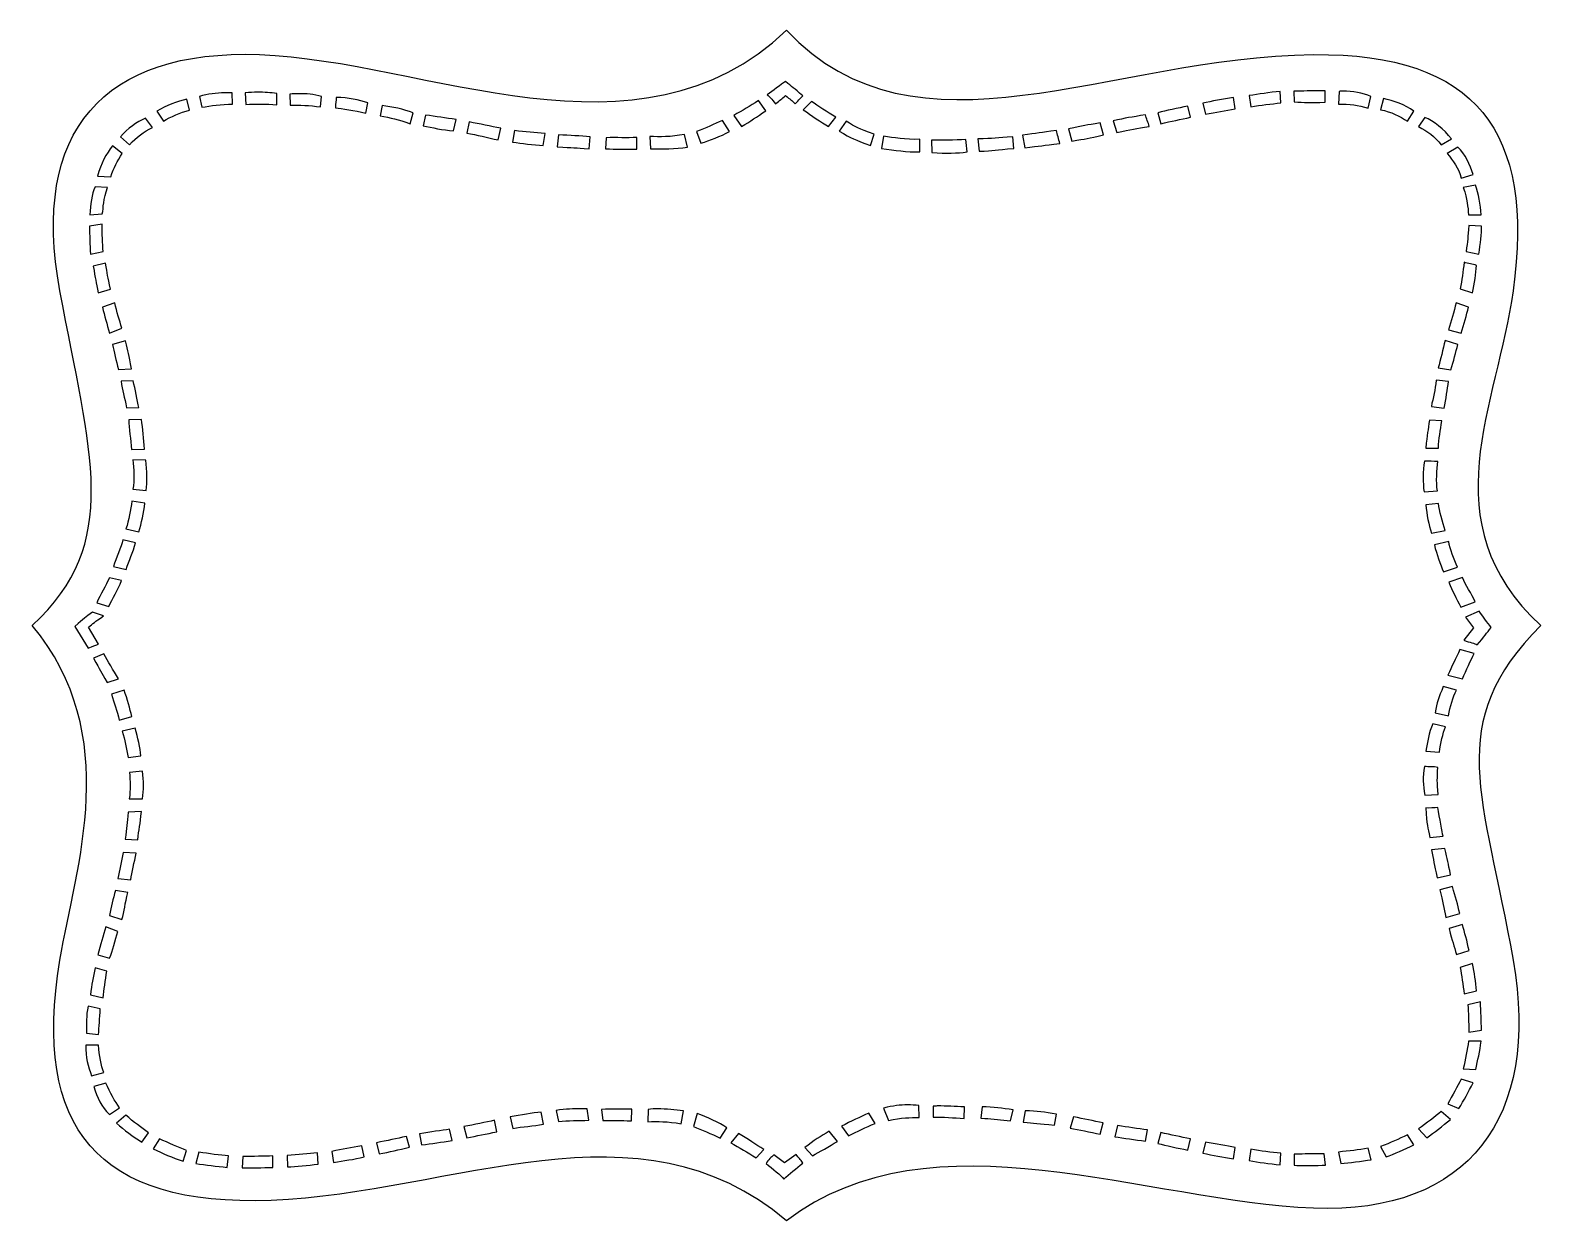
# Model space of a CAD drawing. Header units: centimetres. Extents: x -12.9 to 10.4, y -8.4 to 10.
import ezdxf

# ---------------------------------------------------------------- set-up
doc = ezdxf.new("R2010")
doc.units = ezdxf.units.CM
doc.header["$MEASUREMENT"] = 0
doc.layers.add('Layer 1', color=7, linetype='Continuous')

msp = doc.modelspace()

# ---------------------------------------------------------------- linework, layer by layer
at = {"layer": 'Layer 1', "color": 9}
for points, knots in [([(-1.21238, 9.97083), (-3.49699, 7.78265), (-6.78447, 9.50516), (-9.35245, 9.59463), (-9.35245, 9.59463), (-11.76101, 9.67855), (-12.89164, 8.41602), (-12.43237, 5.94751), (-12.43237, 5.94751), (-11.96267, 3.42296), (-11.46912, 2.05932), (-12.85984, 0.77904), (-12.85984, 0.77904), (-11.45423, -0.9263), (-12.18319, -2.91496), (-12.43237, -4.39191), (-12.43237, -4.39191), (-12.86896, -6.97967), (-11.84578, -8.2023), (-9.16973, -8.09938), (-9.16973, -8.09938), (-6.34489, -7.99074), (-3.49994, -6.47103), (-1.21238, -8.4144), (-1.21238, -8.4144), (1.02731, -6.6942), (4.36653, -8.12688), (6.92686, -8.22092), (6.92686, -8.22092), (9.32378, -8.30897), (10.43181, -6.81216), (10.00678, -4.39191), (10.00678, -4.39191), (9.55861, -1.83993), (8.92072, -0.72993), (10.43424, 0.77904), (10.43424, 0.77904), (8.70771, 2.36241), (9.76476, 4.19203), (10.00678, 5.94751), (10.00678, 5.94751), (10.34486, 8.39977), (9.4454, 9.61646), (6.92686, 9.59463), (6.92686, 9.59463), (3.77234, 9.56728), (0.80323, 7.82021), (-1.21238, 9.97083)], [0, 0, 0, 0, 0.07692308, 0.07692308, 0.07692308, 0.07692308, 0.15384615, 0.15384615, 0.15384615, 0.15384615, 0.23076923, 0.23076923, 0.23076923, 0.23076923, 0.30769231, 0.30769231, 0.30769231, 0.30769231, 0.38461538, 0.38461538, 0.38461538, 0.38461538, 0.46153846, 0.46153846, 0.46153846, 0.46153846, 0.53846154, 0.53846154, 0.53846154, 0.53846154, 0.61538462, 0.61538462, 0.61538462, 0.61538462, 0.69230769, 0.69230769, 0.69230769, 0.69230769, 0.76923077, 0.76923077, 0.76923077, 0.76923077, 0.84615385, 0.84615385, 0.84615385, 0.84615385, 1, 1, 1, 1]), ([(-1.22809, 9.17956), (-1.11786, 9.09239), (-1.10854, 9.08015), (-0.96186, 8.9588), (-0.96186, 8.9588), (-0.99089, 8.93091), (-1.01516, 8.89733), (-1.07926, 8.83395), (-1.07926, 8.83395), (-1.13824, 8.89841), (-1.15299, 8.89557), (-1.22644, 8.96128), (-1.22644, 8.96128), (-1.29821, 8.90249), (-1.30791, 8.89561), (-1.38105, 8.83313), (-1.38105, 8.83313), (-1.44642, 8.91212), (-1.47272, 8.94243), (-1.51004, 8.97286), (-1.51004, 8.97286), (-1.42541, 9.03158), (-1.30408, 9.13189), (-1.22809, 9.17956)], [0, 0, 0, 0, 0.14285714, 0.14285714, 0.14285714, 0.14285714, 0.28571429, 0.28571429, 0.28571429, 0.28571429, 0.42857143, 0.42857143, 0.42857143, 0.42857143, 0.57142857, 0.57142857, 0.57142857, 0.57142857, 0.71428571, 0.71428571, 0.71428571, 0.71428571, 1, 1, 1, 1]), ([(-10.47197, 8.90671), (-10.47197, 8.90671), (-10.43063, 8.73556), (-10.43063, 8.73556), (-10.43063, 8.73556), (-10.57787, 8.69726), (-10.71892, 8.63809), (-10.83577, 8.56441), (-10.83577, 8.56441), (-10.83577, 8.56441), (-10.93417, 8.71902), (-10.93417, 8.71902), (-10.93417, 8.71902), (-10.79093, 8.80752), (-10.62472, 8.86792), (-10.47197, 8.90671)], [0, 0, 0, 0, 0.2, 0.2, 0.2, 0.2, 0.4, 0.4, 0.4, 0.4, 0.6, 0.6, 0.6, 0.6, 1, 1, 1, 1]), ([(-9.88906, 9.0051), (-9.87076, 9.00545), (-9.85246, 9.00531), (-9.83449, 9.0051), (-9.83449, 9.0051), (-9.81395, 9.00487), (-9.79412, 9.00433), (-9.77413, 9.00345), (-9.77413, 9.00345), (-9.77413, 9.00345), (-9.77, 8.82816), (-9.77, 8.82816), (-9.77, 8.82816), (-9.93392, 8.82946), (-10.11044, 8.80282), (-10.24212, 8.78021), (-10.24212, 8.78021), (-10.24212, 8.78021), (-10.27602, 8.9464), (-10.27602, 8.9464), (-10.27602, 8.9464), (-10.15192, 8.98588), (-10.01716, 9.00268), (-9.88906, 9.0051)], [0, 0, 0, 0, 0.14285714, 0.14285714, 0.14285714, 0.14285714, 0.28571429, 0.28571429, 0.28571429, 0.28571429, 0.42857143, 0.42857143, 0.42857143, 0.42857143, 0.57142857, 0.57142857, 0.57142857, 0.57142857, 0.71428571, 0.71428571, 0.71428571, 0.71428571, 1, 1, 1, 1]), ([(-9.37891, 9.01337), (-9.27598, 9.01356), (-9.17954, 9.00673), (-9.08374, 8.99436), (-9.08374, 8.99436), (-9.08374, 8.99436), (-9.08374, 8.81742), (-9.08374, 8.81742), (-9.08374, 8.81742), (-9.25462, 8.83463), (-9.40488, 8.83185), (-9.56412, 8.82568), (-9.56412, 8.82568), (-9.56412, 8.82568), (-9.57239, 9.0051), (-9.57239, 9.0051), (-9.57239, 9.0051), (-9.50483, 9.0102), (-9.44067, 9.01326), (-9.37891, 9.01337)], [0, 0, 0, 0, 0.16666667, 0.16666667, 0.16666667, 0.16666667, 0.33333333, 0.33333333, 0.33333333, 0.33333333, 0.5, 0.5, 0.5, 0.5, 0.66666667, 0.66666667, 0.66666667, 0.66666667, 1, 1, 1, 1]), ([(-8.75466, 8.99022), (-8.6301, 8.99162), (-8.50919, 8.97929), (-8.39169, 8.94971), (-8.39169, 8.94971), (-8.39169, 8.94971), (-8.40822, 8.786), (-8.40822, 8.786), (-8.40822, 8.786), (-8.57569, 8.81442), (-8.73786, 8.81109), (-8.87868, 8.81576), (-8.87868, 8.81576), (-8.87868, 8.81576), (-8.88034, 8.98443), (-8.88034, 8.98443), (-8.88034, 8.98443), (-8.83807, 8.98791), (-8.79618, 8.98976), (-8.75466, 8.99022)], [0, 0, 0, 0, 0.16666667, 0.16666667, 0.16666667, 0.16666667, 0.33333333, 0.33333333, 0.33333333, 0.33333333, 0.5, 0.5, 0.5, 0.5, 0.66666667, 0.66666667, 0.66666667, 0.66666667, 1, 1, 1, 1]), ([(-8.16596, 8.92986), (-7.97695, 8.9341), (-7.81611, 8.8887), (-7.67731, 8.85132), (-7.67731, 8.85132), (-7.67731, 8.85132), (-7.71121, 8.69008), (-7.71121, 8.69008), (-7.71121, 8.69008), (-7.88401, 8.7364), (-8.08102, 8.75876), (-8.18002, 8.77111), (-8.18002, 8.77111), (-8.17958, 8.8492), (-8.16981, 8.87631), (-8.16596, 8.92986)], [0, 0, 0, 0, 0.2, 0.2, 0.2, 0.2, 0.4, 0.4, 0.4, 0.4, 0.6, 0.6, 0.6, 0.6, 1, 1, 1, 1]), ([(-1.64646, 8.88439), (-1.64646, 8.88439), (-1.53319, 8.72729), (-1.53319, 8.72729), (-1.53319, 8.72729), (-1.66968, 8.63509), (-1.77146, 8.56261), (-1.90774, 8.48503), (-1.90774, 8.48503), (-1.90774, 8.48503), (-2.02846, 8.65288), (-2.02846, 8.65288), (-2.02846, 8.65288), (-1.89243, 8.73593), (-1.77889, 8.7936), (-1.64646, 8.88439)], [0, 0, 0, 0, 0.2, 0.2, 0.2, 0.2, 0.4, 0.4, 0.4, 0.4, 0.6, 0.6, 0.6, 0.6, 1, 1, 1, 1]), ([(-0.82956, 8.87199), (-0.72029, 8.79713), (-0.58594, 8.7108), (-0.45253, 8.63055), (-0.45253, 8.63055), (-0.45253, 8.63055), (-0.56415, 8.48255), (-0.56415, 8.48255), (-0.56415, 8.48255), (-0.67789, 8.55174), (-0.82816, 8.65169), (-0.95524, 8.74383), (-0.95524, 8.74383), (-0.95524, 8.74383), (-0.82956, 8.87199), (-0.82956, 8.87199)], [0, 0, 0, 0, 0.2, 0.2, 0.2, 0.2, 0.4, 0.4, 0.4, 0.4, 0.6, 0.6, 0.6, 0.6, 1, 1, 1, 1]), ([(5.68828, 8.93234), (5.68828, 8.93234), (5.71639, 8.75788), (5.71639, 8.75788), (5.71639, 8.75788), (5.56221, 8.73163), (5.41848, 8.7036), (5.25503, 8.67355), (5.25503, 8.67355), (5.25503, 8.67355), (5.21617, 8.84553), (5.21617, 8.84553), (5.21617, 8.84553), (5.35229, 8.87411), (5.52502, 8.90417), (5.68828, 8.93234)], [0, 0, 0, 0, 0.2, 0.2, 0.2, 0.2, 0.4, 0.4, 0.4, 0.4, 0.6, 0.6, 0.6, 0.6, 1, 1, 1, 1]), ([(6.40844, 9.02495), (6.40844, 9.02495), (6.42002, 8.84801), (6.42002, 8.84801), (6.42002, 8.84801), (6.2648, 8.83185), (6.11853, 8.8152), (5.95535, 8.786), (5.95535, 8.786), (5.95535, 8.786), (5.93302, 8.96046), (5.93302, 8.96046), (5.93302, 8.96046), (6.07011, 8.98423), (6.244, 9.00991), (6.40844, 9.02495)], [0, 0, 0, 0, 0.2, 0.2, 0.2, 0.2, 0.4, 0.4, 0.4, 0.4, 0.6, 0.6, 0.6, 0.6, 1, 1, 1, 1]), ([(7.10298, 9.03404), (7.10298, 9.03404), (7.10463, 8.8571), (7.10463, 8.8571), (7.10463, 8.8571), (6.8605, 8.8501), (6.78805, 8.85296), (6.62507, 8.86454), (6.62507, 8.86454), (6.62507, 8.86454), (6.62011, 9.03074), (6.62011, 9.03074), (6.62011, 9.03074), (6.77257, 9.03254), (6.8633, 9.03184), (7.10298, 9.03404)], [0, 0, 0, 0, 0.2, 0.2, 0.2, 0.2, 0.4, 0.4, 0.4, 0.4, 0.6, 0.6, 0.6, 0.6, 1, 1, 1, 1]), ([(7.38079, 9.02991), (7.52157, 9.03323), (7.68658, 9.00336), (7.81239, 8.9464), (7.81239, 8.9464), (7.81239, 8.9464), (7.77022, 8.76946), (7.77022, 8.76946), (7.77022, 8.76946), (7.61793, 8.80972), (7.47476, 8.84026), (7.31133, 8.82816), (7.31133, 8.82816), (7.31133, 8.82816), (7.32208, 9.0266), (7.32208, 9.0266), (7.32208, 9.0266), (7.341, 9.02845), (7.36068, 9.02943), (7.38079, 9.02991)], [0, 0, 0, 0, 0.16666667, 0.16666667, 0.16666667, 0.16666667, 0.33333333, 0.33333333, 0.33333333, 0.33333333, 0.5, 0.5, 0.5, 0.5, 0.66666667, 0.66666667, 0.66666667, 0.66666667, 1, 1, 1, 1]), ([(8.00339, 8.91498), (8.16081, 8.88801), (8.3387, 8.81765), (8.47633, 8.71902), (8.47633, 8.71902), (8.47633, 8.71902), (8.37711, 8.56441), (8.37711, 8.56441), (8.37711, 8.56441), (8.2507, 8.64402), (8.12786, 8.70983), (7.96122, 8.74383), (7.96122, 8.74383), (7.96122, 8.74383), (8.00339, 8.91498), (8.00339, 8.91498)], [0, 0, 0, 0, 0.2, 0.2, 0.2, 0.2, 0.4, 0.4, 0.4, 0.4, 0.6, 0.6, 0.6, 0.6, 1, 1, 1, 1]), ([(-7.45738, 8.80584), (-7.3089, 8.79117), (-7.12509, 8.74851), (-6.97699, 8.69587), (-6.97699, 8.69587), (-6.97699, 8.69587), (-7.02495, 8.5272), (-7.02495, 8.5272), (-7.02495, 8.5272), (-7.20795, 8.59652), (-7.32689, 8.61883), (-7.4888, 8.64709), (-7.4888, 8.64709), (-7.4888, 8.64709), (-7.45738, 8.80584), (-7.45738, 8.80584)], [0, 0, 0, 0, 0.2, 0.2, 0.2, 0.2, 0.4, 0.4, 0.4, 0.4, 0.6, 0.6, 0.6, 0.6, 1, 1, 1, 1]), ([(-6.78848, 8.65949), (-6.62522, 8.63936), (-6.47622, 8.61351), (-6.31636, 8.59252), (-6.31636, 8.59252), (-6.31636, 8.59252), (-6.35522, 8.41806), (-6.35522, 8.41806), (-6.35522, 8.41806), (-6.51928, 8.42768), (-6.69093, 8.46868), (-6.82238, 8.49578), (-6.82238, 8.49578), (-6.82238, 8.49578), (-6.78848, 8.65949), (-6.78848, 8.65949)], [0, 0, 0, 0, 0.2, 0.2, 0.2, 0.2, 0.4, 0.4, 0.4, 0.4, 0.6, 0.6, 0.6, 0.6, 1, 1, 1, 1]), ([(4.32981, 8.66528), (4.34012, 8.60717), (4.37655, 8.54316), (4.38686, 8.48503), (4.38686, 8.48503), (4.18046, 8.45378), (4.10847, 8.4366), (3.88663, 8.3916), (3.88663, 8.3916), (3.88663, 8.3916), (3.83124, 8.57102), (3.83124, 8.57102), (3.83124, 8.57102), (4.02653, 8.61577), (4.10359, 8.6264), (4.32981, 8.66528)], [0, 0, 0, 0, 0.2, 0.2, 0.2, 0.2, 0.4, 0.4, 0.4, 0.4, 0.6, 0.6, 0.6, 0.6, 1, 1, 1, 1]), ([(4.98548, 8.79757), (4.98548, 8.79757), (5.02434, 8.62559), (5.02434, 8.62559), (5.02434, 8.62559), (4.87122, 8.59361), (4.72817, 8.56446), (4.56628, 8.5272), (4.56628, 8.5272), (4.56628, 8.5272), (4.51833, 8.69587), (4.51833, 8.69587), (4.51833, 8.69587), (4.65287, 8.72794), (4.8237, 8.7679), (4.98548, 8.79757)], [0, 0, 0, 0, 0.2, 0.2, 0.2, 0.2, 0.4, 0.4, 0.4, 0.4, 0.6, 0.6, 0.6, 0.6, 1, 1, 1, 1]), ([(-11.11276, 8.61484), (-11.11276, 8.61484), (-11.00527, 8.47098), (-11.00527, 8.47098), (-11.00527, 8.47098), (-11.13594, 8.39627), (-11.25141, 8.32411), (-11.35667, 8.20143), (-11.35667, 8.20143), (-11.35667, 8.20143), (-11.49971, 8.32463), (-11.49971, 8.32463), (-11.49971, 8.32463), (-11.38424, 8.45435), (-11.24812, 8.54941), (-11.11276, 8.61484)], [0, 0, 0, 0, 0.2, 0.2, 0.2, 0.2, 0.4, 0.4, 0.4, 0.4, 0.6, 0.6, 0.6, 0.6, 1, 1, 1, 1]), ([(-6.11544, 8.55531), (-5.94791, 8.52179), (-5.78231, 8.48716), (-5.62679, 8.45692), (-5.62679, 8.45692), (-5.62679, 8.45692), (-5.664, 8.27667), (-5.664, 8.27667), (-5.664, 8.27667), (-5.82624, 8.314), (-5.99869, 8.35356), (-6.14934, 8.38168), (-6.14934, 8.38168), (-6.14934, 8.38168), (-6.11544, 8.55531), (-6.11544, 8.55531)], [0, 0, 0, 0, 0.2, 0.2, 0.2, 0.2, 0.4, 0.4, 0.4, 0.4, 0.6, 0.6, 0.6, 0.6, 1, 1, 1, 1]), ([(-5.41182, 8.42137), (-5.24551, 8.39881), (-5.09831, 8.39402), (-4.94218, 8.37341), (-4.94218, 8.37341), (-4.94218, 8.37341), (-4.96864, 8.18903), (-4.96864, 8.18903), (-4.96864, 8.18903), (-5.12409, 8.20242), (-5.30635, 8.22241), (-5.44324, 8.24277), (-5.44324, 8.24277), (-5.44324, 8.24277), (-5.41182, 8.42137), (-5.41182, 8.42137)], [0, 0, 0, 0, 0.2, 0.2, 0.2, 0.2, 0.4, 0.4, 0.4, 0.4, 0.6, 0.6, 0.6, 0.6, 1, 1, 1, 1]), ([(-2.20374, 8.57846), (-2.20374, 8.57846), (-2.0913, 8.40731), (-2.0913, 8.40731), (-2.0913, 8.40731), (-2.23794, 8.32818), (-2.39348, 8.27403), (-2.5353, 8.22624), (-2.5353, 8.22624), (-2.5353, 8.22624), (-2.60062, 8.40814), (-2.60062, 8.40814), (-2.60062, 8.40814), (-2.45568, 8.45559), (-2.33359, 8.52551), (-2.20374, 8.57846)], [0, 0, 0, 0, 0.2, 0.2, 0.2, 0.2, 0.4, 0.4, 0.4, 0.4, 0.6, 0.6, 0.6, 0.6, 1, 1, 1, 1]), ([(-0.2913, 8.56689), (-0.13485, 8.46779), (-0.11428, 8.45201), (0.13865, 8.36762), (0.13865, 8.36762), (0.13865, 8.36762), (0.08242, 8.18903), (0.08242, 8.18903), (0.08242, 8.18903), (-0.16569, 8.28712), (-0.20056, 8.29323), (-0.4021, 8.41393), (-0.4021, 8.41393), (-0.4021, 8.41393), (-0.2913, 8.56689), (-0.2913, 8.56689)], [0, 0, 0, 0, 0.2, 0.2, 0.2, 0.2, 0.4, 0.4, 0.4, 0.4, 0.6, 0.6, 0.6, 0.6, 1, 1, 1, 1]), ([(2.9548, 8.42137), (2.96793, 8.3623), (2.99211, 8.28283), (3.00524, 8.22376), (3.00524, 8.22376), (2.74537, 8.18822), (2.70501, 8.1842), (2.46533, 8.15678), (2.46533, 8.15678), (2.46533, 8.15678), (2.4306, 8.35191), (2.4306, 8.35191), (2.4306, 8.35191), (2.66706, 8.38285), (2.70175, 8.38658), (2.9548, 8.42137)], [0, 0, 0, 0, 0.2, 0.2, 0.2, 0.2, 0.4, 0.4, 0.4, 0.4, 0.6, 0.6, 0.6, 0.6, 1, 1, 1, 1]), ([(3.6328, 8.5396), (3.6328, 8.5396), (3.68241, 8.35439), (3.68241, 8.35439), (3.68241, 8.35439), (3.42868, 8.2977), (3.42275, 8.29806), (3.19293, 8.25683), (3.19293, 8.25683), (3.19293, 8.25683), (3.14167, 8.447), (3.14167, 8.447), (3.14167, 8.447), (3.38503, 8.49946), (3.39951, 8.50087), (3.6328, 8.5396)], [0, 0, 0, 0, 0.2, 0.2, 0.2, 0.2, 0.4, 0.4, 0.4, 0.4, 0.6, 0.6, 0.6, 0.6, 1, 1, 1, 1]), ([(8.64417, 8.62229), (8.77701, 8.57888), (8.93808, 8.43879), (9.05676, 8.29321), (9.05676, 8.29321), (9.05676, 8.29321), (8.89801, 8.20143), (8.89801, 8.20143), (8.89801, 8.20143), (8.79709, 8.33217), (8.68103, 8.41168), (8.54661, 8.48173), (8.54661, 8.48173), (8.54661, 8.48173), (8.64417, 8.62229), (8.64417, 8.62229)], [0, 0, 0, 0, 0.2, 0.2, 0.2, 0.2, 0.4, 0.4, 0.4, 0.4, 0.6, 0.6, 0.6, 0.6, 1, 1, 1, 1]), ([(-11.62126, 8.18572), (-11.62126, 8.18572), (-11.4716, 8.06914), (-11.4716, 8.06914), (-11.4716, 8.06914), (-11.54333, 7.94671), (-11.60629, 7.85209), (-11.64689, 7.70617), (-11.64689, 7.70617), (-11.64689, 7.70617), (-11.85442, 7.71939), (-11.85442, 7.71939), (-11.85442, 7.71939), (-11.79914, 7.90356), (-11.71499, 8.06852), (-11.62126, 8.18572)], [0, 0, 0, 0, 0.2, 0.2, 0.2, 0.2, 0.4, 0.4, 0.4, 0.4, 0.6, 0.6, 0.6, 0.6, 1, 1, 1, 1]), ([(-4.73382, 8.35357), (-4.55518, 8.34933), (-4.39742, 8.33712), (-4.24352, 8.32215), (-4.24352, 8.32215), (-4.24352, 8.32215), (-4.26005, 8.14107), (-4.26005, 8.14107), (-4.26005, 8.14107), (-4.48921, 8.15354), (-4.49317, 8.15577), (-4.75201, 8.17001), (-4.75201, 8.17001), (-4.75201, 8.17001), (-4.73382, 8.35357), (-4.73382, 8.35357)], [0, 0, 0, 0, 0.2, 0.2, 0.2, 0.2, 0.4, 0.4, 0.4, 0.4, 0.6, 0.6, 0.6, 0.6, 1, 1, 1, 1]), ([(-3.52583, 8.31388), (-3.52583, 8.31388), (-3.52583, 8.13363), (-3.52583, 8.13363), (-3.52583, 8.13363), (-3.69571, 8.13233), (-3.84965, 8.13135), (-4.00704, 8.13942), (-4.00704, 8.13942), (-4.00704, 8.13942), (-3.99795, 8.31057), (-3.99795, 8.31057), (-3.99795, 8.31057), (-3.83185, 8.3154), (-3.6799, 8.30566), (-3.52583, 8.31388)], [0, 0, 0, 0, 0.2, 0.2, 0.2, 0.2, 0.4, 0.4, 0.4, 0.4, 0.6, 0.6, 0.6, 0.6, 1, 1, 1, 1]), ([(-2.78913, 8.36184), (-2.78913, 8.36184), (-2.74035, 8.16588), (-2.74035, 8.16588), (-2.74035, 8.16588), (-2.93452, 8.13771), (-3.12385, 8.13344), (-3.31086, 8.14107), (-3.31086, 8.14107), (-3.31086, 8.14107), (-3.32243, 8.32794), (-3.32243, 8.32794), (-3.32243, 8.32794), (-3.17781, 8.32638), (-2.997, 8.31863), (-2.78913, 8.36184)], [0, 0, 0, 0, 0.2, 0.2, 0.2, 0.2, 0.4, 0.4, 0.4, 0.4, 0.6, 0.6, 0.6, 0.6, 1, 1, 1, 1]), ([(0.28582, 8.33538), (0.43776, 8.31117), (0.62457, 8.27642), (0.84475, 8.28577), (0.84475, 8.28577), (0.84475, 8.28577), (0.84558, 8.09229), (0.84558, 8.09229), (0.84558, 8.09229), (0.64238, 8.08588), (0.4698, 8.11981), (0.25275, 8.14355), (0.25275, 8.14355), (0.25275, 8.14355), (0.28582, 8.33538), (0.28582, 8.33538)], [0, 0, 0, 0, 0.2, 0.2, 0.2, 0.2, 0.4, 0.4, 0.4, 0.4, 0.6, 0.6, 0.6, 0.6, 1, 1, 1, 1]), ([(1.55747, 8.28246), (1.56248, 8.22733), (1.5684, 8.15829), (1.57401, 8.09064), (1.57401, 8.09064), (1.42335, 8.07255), (1.25577, 8.06655), (1.03161, 8.08237), (1.03161, 8.08237), (1.03161, 8.08237), (1.02335, 8.27171), (1.02335, 8.27171), (1.02335, 8.27171), (1.16608, 8.26762), (1.38539, 8.27418), (1.55747, 8.28246)], [0, 0, 0, 0, 0.2, 0.2, 0.2, 0.2, 0.4, 0.4, 0.4, 0.4, 0.6, 0.6, 0.6, 0.6, 1, 1, 1, 1]), ([(2.28094, 8.3238), (2.28094, 8.3238), (2.29831, 8.14355), (2.29831, 8.14355), (2.29831, 8.14355), (1.99765, 8.12503), (2.00191, 8.1098), (1.7617, 8.10221), (1.7617, 8.10221), (1.7617, 8.10221), (1.74268, 8.29156), (1.74268, 8.29156), (1.74268, 8.29156), (1.98673, 8.29963), (2.02931, 8.3046), (2.28094, 8.3238)], [0, 0, 0, 0, 0.2, 0.2, 0.2, 0.2, 0.4, 0.4, 0.4, 0.4, 0.6, 0.6, 0.6, 0.6, 1, 1, 1, 1]), ([(9.15515, 8.16671), (9.26956, 8.06209), (9.33939, 7.89131), (9.38997, 7.7442), (9.38997, 7.7442), (9.38997, 7.7442), (9.20724, 7.68715), (9.20724, 7.68715), (9.20724, 7.68715), (9.16292, 7.84753), (9.08358, 7.95374), (8.99061, 8.06501), (8.99061, 8.06501), (8.99061, 8.06501), (9.15515, 8.16671), (9.15515, 8.16671)], [0, 0, 0, 0, 0.2, 0.2, 0.2, 0.2, 0.4, 0.4, 0.4, 0.4, 0.6, 0.6, 0.6, 0.6, 1, 1, 1, 1]), ([(-11.8908, 7.55403), (-11.8908, 7.55403), (-11.6965, 7.54328), (-11.6965, 7.54328), (-11.6965, 7.54328), (-11.76723, 7.36187), (-11.75885, 7.22702), (-11.77835, 7.13731), (-11.77835, 7.13731), (-11.77835, 7.13731), (-11.97266, 7.11829), (-11.97266, 7.11829), (-11.97266, 7.11829), (-11.95854, 7.28218), (-11.94481, 7.43436), (-11.8908, 7.55403)], [0, 0, 0, 0, 0.2, 0.2, 0.2, 0.2, 0.4, 0.4, 0.4, 0.4, 0.6, 0.6, 0.6, 0.6, 1, 1, 1, 1]), ([(9.42717, 7.58049), (9.47093, 7.44837), (9.50011, 7.27957), (9.51399, 7.11829), (9.51399, 7.11829), (9.51399, 7.11829), (9.31969, 7.11829), (9.31969, 7.11829), (9.31969, 7.11829), (9.30672, 7.24366), (9.30095, 7.35611), (9.23783, 7.54328), (9.23783, 7.54328), (9.23783, 7.54328), (9.42717, 7.58049), (9.42717, 7.58049)], [0, 0, 0, 0, 0.2, 0.2, 0.2, 0.2, 0.4, 0.4, 0.4, 0.4, 0.6, 0.6, 0.6, 0.6, 1, 1, 1, 1]), ([(-11.78083, 6.97443), (-11.78198, 6.82899), (-11.77393, 6.67432), (-11.76678, 6.55275), (-11.76678, 6.55275), (-11.76678, 6.55275), (-11.96108, 6.51058), (-11.96108, 6.51058), (-11.96108, 6.51058), (-11.96947, 6.66365), (-11.97514, 6.7995), (-11.97514, 6.94383), (-11.97514, 6.94383), (-11.97514, 6.94383), (-11.78083, 6.97443), (-11.78083, 6.97443)], [0, 0, 0, 0, 0.2, 0.2, 0.2, 0.2, 0.4, 0.4, 0.4, 0.4, 0.6, 0.6, 0.6, 0.6, 1, 1, 1, 1]), ([(9.32217, 6.95376), (9.32217, 6.95376), (9.51647, 6.94383), (9.51647, 6.94383), (9.51647, 6.94383), (9.52248, 6.82494), (9.50421, 6.68005), (9.47596, 6.51058), (9.47596, 6.51058), (9.47596, 6.51058), (9.28248, 6.55275), (9.28248, 6.55275), (9.28248, 6.55275), (9.30116, 6.71954), (9.31132, 6.77281), (9.32217, 6.95376)], [0, 0, 0, 0, 0.2, 0.2, 0.2, 0.2, 0.4, 0.4, 0.4, 0.4, 0.6, 0.6, 0.6, 0.6, 1, 1, 1, 1]), ([(-11.72957, 6.37333), (-11.69955, 6.20122), (-11.69645, 6.17041), (-11.65185, 5.97397), (-11.65185, 5.97397), (-11.65185, 5.97397), (-11.84036, 5.91444), (-11.84036, 5.91444), (-11.84036, 5.91444), (-11.8762, 6.09087), (-11.88271, 6.12164), (-11.91891, 6.32868), (-11.91891, 6.32868), (-11.91891, 6.32868), (-11.72957, 6.37333), (-11.72957, 6.37333)], [0, 0, 0, 0, 0.2, 0.2, 0.2, 0.2, 0.4, 0.4, 0.4, 0.4, 0.6, 0.6, 0.6, 0.6, 1, 1, 1, 1]), ([(9.24941, 6.38656), (9.3141, 6.37062), (9.37902, 6.35537), (9.44371, 6.33943), (9.44371, 6.33943), (9.43082, 6.21614), (9.41138, 6.05933), (9.3817, 5.91444), (9.3817, 5.91444), (9.3817, 5.91444), (9.1907, 5.97645), (9.1907, 5.97645), (9.1907, 5.97645), (9.21428, 6.11295), (9.23394, 6.24022), (9.24941, 6.38656)], [0, 0, 0, 0, 0.2, 0.2, 0.2, 0.2, 0.4, 0.4, 0.4, 0.4, 0.6, 0.6, 0.6, 0.6, 1, 1, 1, 1]), ([(-11.58405, 5.7623), (-11.55699, 5.62524), (-11.51188, 5.48321), (-11.47739, 5.37122), (-11.47739, 5.37122), (-11.47739, 5.37122), (-11.6659, 5.29019), (-11.6659, 5.29019), (-11.6659, 5.29019), (-11.70649, 5.43348), (-11.7464, 5.55849), (-11.77587, 5.69533), (-11.77587, 5.69533), (-11.77587, 5.69533), (-11.58405, 5.7623), (-11.58405, 5.7623)], [0, 0, 0, 0, 0.2, 0.2, 0.2, 0.2, 0.4, 0.4, 0.4, 0.4, 0.6, 0.6, 0.6, 0.6, 1, 1, 1, 1]), ([(9.12538, 5.7623), (9.12538, 5.7623), (9.31721, 5.69533), (9.31721, 5.69533), (9.31721, 5.69533), (9.29031, 5.57692), (9.24862, 5.42893), (9.20724, 5.29019), (9.20724, 5.29019), (9.20724, 5.29019), (9.00798, 5.34559), (9.00798, 5.34559), (9.00798, 5.34559), (9.04962, 5.47454), (9.09389, 5.62179), (9.12538, 5.7623)], [0, 0, 0, 0, 0.2, 0.2, 0.2, 0.2, 0.4, 0.4, 0.4, 0.4, 0.6, 0.6, 0.6, 0.6, 1, 1, 1, 1]), ([(-11.41786, 5.17443), (-11.37718, 4.99597), (-11.37426, 4.97444), (-11.32773, 4.74366), (-11.32773, 4.74366), (-11.32773, 4.74366), (-11.52948, 4.7296), (-11.52948, 4.7296), (-11.52948, 4.7296), (-11.56536, 4.87105), (-11.59609, 5.00545), (-11.62043, 5.11573), (-11.62043, 5.11573), (-11.62043, 5.11573), (-11.41786, 5.17443), (-11.41786, 5.17443)], [0, 0, 0, 0, 0.2, 0.2, 0.2, 0.2, 0.4, 0.4, 0.4, 0.4, 0.6, 0.6, 0.6, 0.6, 1, 1, 1, 1]), ([(8.95671, 5.18022), (8.95671, 5.18022), (9.15102, 5.11821), (9.15102, 5.11821), (9.15102, 5.11821), (9.12471, 5.00142), (9.08826, 4.86059), (9.04353, 4.72464), (9.04353, 4.72464), (9.04353, 4.72464), (8.84757, 4.75606), (8.84757, 4.75606), (8.84757, 4.75606), (8.88959, 4.88212), (8.92027, 5.04362), (8.95671, 5.18022)], [0, 0, 0, 0, 0.2, 0.2, 0.2, 0.2, 0.4, 0.4, 0.4, 0.4, 0.6, 0.6, 0.6, 0.6, 1, 1, 1, 1]), ([(-11.29962, 4.55597), (-11.2729, 4.42992), (-11.23972, 4.25805), (-11.21611, 4.14256), (-11.21611, 4.14256), (-11.21611, 4.14256), (-11.40463, 4.13925), (-11.40463, 4.13925), (-11.40463, 4.13925), (-11.43056, 4.30652), (-11.4739, 4.41028), (-11.48896, 4.55018), (-11.48896, 4.55018), (-11.48896, 4.55018), (-11.29962, 4.55597), (-11.29962, 4.55597)], [0, 0, 0, 0, 0.2, 0.2, 0.2, 0.2, 0.4, 0.4, 0.4, 0.4, 0.6, 0.6, 0.6, 0.6, 1, 1, 1, 1]), ([(8.81946, 4.56672), (8.88788, 4.56485), (8.94036, 4.54709), (9.0088, 4.54522), (9.0088, 4.54522), (8.99385, 4.4262), (8.96832, 4.27564), (8.94431, 4.13429), (8.94431, 4.13429), (8.94431, 4.13429), (8.74422, 4.1591), (8.74422, 4.1591), (8.74422, 4.1591), (8.7701, 4.29621), (8.80611, 4.41896), (8.81946, 4.56672)], [0, 0, 0, 0, 0.2, 0.2, 0.2, 0.2, 0.4, 0.4, 0.4, 0.4, 0.6, 0.6, 0.6, 0.6, 1, 1, 1, 1]), ([(-11.17312, 3.95818), (-11.1528, 3.82146), (-11.14172, 3.65537), (-11.12599, 3.50342), (-11.12599, 3.50342), (-11.12599, 3.50342), (-11.32608, 3.49681), (-11.32608, 3.49681), (-11.32608, 3.49681), (-11.33859, 3.64737), (-11.36506, 3.8234), (-11.37073, 3.95404), (-11.37073, 3.95404), (-11.37073, 3.95404), (-11.17312, 3.95818), (-11.17312, 3.95818)], [0, 0, 0, 0, 0.2, 0.2, 0.2, 0.2, 0.4, 0.4, 0.4, 0.4, 0.6, 0.6, 0.6, 0.6, 1, 1, 1, 1]), ([(8.71693, 3.95156), (8.71693, 3.95156), (8.90628, 3.93751), (8.90628, 3.93751), (8.90628, 3.93751), (8.90628, 3.93751), (8.90628, 3.93668), (8.90628, 3.93668), (8.90628, 3.93668), (8.88496, 3.79165), (8.85783, 3.66809), (8.85501, 3.51583), (8.85501, 3.51583), (8.85501, 3.51583), (8.6574, 3.515), (8.6574, 3.515), (8.6574, 3.515), (8.68044, 3.7393), (8.69086, 3.79051), (8.71693, 3.95156)], [0, 0, 0, 0, 0.16666667, 0.16666667, 0.16666667, 0.16666667, 0.33333333, 0.33333333, 0.33333333, 0.33333333, 0.5, 0.5, 0.5, 0.5, 0.66666667, 0.66666667, 0.66666667, 0.66666667, 1, 1, 1, 1]), ([(-11.30872, 3.33641), (-11.30872, 3.33641), (-11.10615, 3.32896), (-11.10615, 3.32896), (-11.10615, 3.32896), (-11.08647, 3.17684), (-11.08387, 2.99018), (-11.10284, 2.86098), (-11.10284, 2.86098), (-11.10284, 2.86098), (-11.30541, 2.88165), (-11.30541, 2.88165), (-11.30541, 2.88165), (-11.2763, 3.02604), (-11.29382, 3.20019), (-11.30872, 3.33641)], [0, 0, 0, 0, 0.2, 0.2, 0.2, 0.2, 0.4, 0.4, 0.4, 0.4, 0.6, 0.6, 0.6, 0.6, 1, 1, 1, 1]), ([(8.63673, 3.31574), (8.70424, 3.3148), (8.77676, 3.31337), (8.84426, 3.31243), (8.84426, 3.31243), (8.83272, 3.19534), (8.81228, 2.98515), (8.8393, 2.85685), (8.8393, 2.85685), (8.8393, 2.85685), (8.63177, 2.84031), (8.63177, 2.84031), (8.63177, 2.84031), (8.61302, 2.9822), (8.6107, 3.16118), (8.63673, 3.31574)], [0, 0, 0, 0, 0.2, 0.2, 0.2, 0.2, 0.4, 0.4, 0.4, 0.4, 0.6, 0.6, 0.6, 0.6, 1, 1, 1, 1]), ([(-11.32277, 2.69727), (-11.32277, 2.69727), (-11.1202, 2.66916), (-11.1202, 2.66916), (-11.1202, 2.66916), (-11.13678, 2.52059), (-11.1753, 2.35891), (-11.21281, 2.22433), (-11.21281, 2.22433), (-11.21281, 2.22433), (-11.4129, 2.27229), (-11.4129, 2.27229), (-11.4129, 2.27229), (-11.36897, 2.40488), (-11.33761, 2.56801), (-11.32277, 2.69727)], [0, 0, 0, 0, 0.2, 0.2, 0.2, 0.2, 0.4, 0.4, 0.4, 0.4, 0.6, 0.6, 0.6, 0.6, 1, 1, 1, 1]), ([(8.85419, 2.66255), (8.86647, 2.55015), (8.9156, 2.37257), (8.95919, 2.24583), (8.95919, 2.24583), (8.95919, 2.24583), (8.74422, 2.20283), (8.74422, 2.20283), (8.74422, 2.20283), (8.70221, 2.33636), (8.67687, 2.49252), (8.65658, 2.64022), (8.65658, 2.64022), (8.65658, 2.64022), (8.85419, 2.66255), (8.85419, 2.66255)], [0, 0, 0, 0, 0.2, 0.2, 0.2, 0.2, 0.4, 0.4, 0.4, 0.4, 0.6, 0.6, 0.6, 0.6, 1, 1, 1, 1]), ([(-11.46003, 2.10196), (-11.46003, 2.10196), (-11.26655, 2.05483), (-11.26655, 2.05483), (-11.26655, 2.05483), (-11.30469, 1.90934), (-11.36655, 1.77982), (-11.40876, 1.64473), (-11.40876, 1.64473), (-11.40876, 1.64473), (-11.60555, 1.68689), (-11.60555, 1.68689), (-11.60555, 1.68689), (-11.56283, 1.82038), (-11.48514, 1.98665), (-11.46003, 2.10196)], [0, 0, 0, 0, 0.2, 0.2, 0.2, 0.2, 0.4, 0.4, 0.4, 0.4, 0.6, 0.6, 0.6, 0.6, 1, 1, 1, 1]), ([(9.01294, 2.07467), (9.02964, 1.95081), (9.09736, 1.8066), (9.14605, 1.67863), (9.14605, 1.67863), (9.14605, 1.67863), (8.93356, 1.60504), (8.93356, 1.60504), (8.93356, 1.60504), (8.87864, 1.72959), (8.8282, 1.87498), (8.79135, 2.02341), (8.79135, 2.02341), (8.79135, 2.02341), (9.01294, 2.07467), (9.01294, 2.07467)], [0, 0, 0, 0, 0.2, 0.2, 0.2, 0.2, 0.4, 0.4, 0.4, 0.4, 0.6, 0.6, 0.6, 0.6, 1, 1, 1, 1]), ([(-11.66921, 1.51574), (-11.66921, 1.51574), (-11.4807, 1.47109), (-11.4807, 1.47109), (-11.4807, 1.47109), (-11.53848, 1.3312), (-11.62105, 1.19105), (-11.67748, 1.07339), (-11.67748, 1.07339), (-11.67748, 1.07339), (-11.86517, 1.12714), (-11.86517, 1.12714), (-11.86517, 1.12714), (-11.79754, 1.26631), (-11.72926, 1.38492), (-11.66921, 1.51574)], [0, 0, 0, 0, 0.2, 0.2, 0.2, 0.2, 0.4, 0.4, 0.4, 0.4, 0.6, 0.6, 0.6, 0.6, 1, 1, 1, 1]), ([(9.22378, 1.51822), (9.27567, 1.39973), (9.36079, 1.26914), (9.42304, 1.14285), (9.42304, 1.14285), (9.42304, 1.14285), (9.19732, 1.06347), (9.19732, 1.06347), (9.19732, 1.06347), (9.13232, 1.19901), (9.06784, 1.31183), (9.01211, 1.44712), (9.01211, 1.44712), (9.01211, 1.44712), (9.22378, 1.51822), (9.22378, 1.51822)], [0, 0, 0, 0, 0.2, 0.2, 0.2, 0.2, 0.4, 0.4, 0.4, 0.4, 0.6, 0.6, 0.6, 0.6, 1, 1, 1, 1]), ([(-11.93132, 0.98327), (-11.93132, 0.98327), (-11.76182, 0.92704), (-11.76182, 0.92704), (-11.76182, 0.92704), (-11.90148, 0.82627), (-11.91599, 0.81248), (-11.99002, 0.7501), (-11.99002, 0.7501), (-11.99002, 0.7501), (-11.83788, 0.49131), (-11.83788, 0.49131), (-11.83788, 0.49131), (-11.90945, 0.46394), (-11.90791, 0.46242), (-11.99415, 0.42764), (-11.99415, 0.42764), (-11.99415, 0.42764), (-12.20169, 0.76416), (-12.20169, 0.76416), (-12.20169, 0.76416), (-12.05835, 0.89111), (-12.04029, 0.90257), (-11.93132, 0.98327)], [0, 0, 0, 0, 0.14285714, 0.14285714, 0.14285714, 0.14285714, 0.28571429, 0.28571429, 0.28571429, 0.28571429, 0.42857143, 0.42857143, 0.42857143, 0.42857143, 0.57142857, 0.57142857, 0.57142857, 0.57142857, 0.71428571, 0.71428571, 0.71428571, 0.71428571, 1, 1, 1, 1]), ([(9.48257, 0.99732), (9.53191, 0.93053), (9.6088, 0.8242), (9.67026, 0.74514), (9.67026, 0.74514), (9.59284, 0.6635), (9.56639, 0.60448), (9.4495, 0.47808), (9.4495, 0.47808), (9.41622, 0.50629), (9.33759, 0.51518), (9.24693, 0.54919), (9.24693, 0.54919), (9.24693, 0.54919), (9.39658, 0.74432), (9.39658, 0.74432), (9.39658, 0.74432), (9.39658, 0.74432), (9.27339, 0.90472), (9.27339, 0.90472), (9.27339, 0.90472), (9.27339, 0.90472), (9.48257, 0.99732), (9.48257, 0.99732)], [0, 0, 0, 0, 0.14285714, 0.14285714, 0.14285714, 0.14285714, 0.28571429, 0.28571429, 0.28571429, 0.28571429, 0.42857143, 0.42857143, 0.42857143, 0.42857143, 0.57142857, 0.57142857, 0.57142857, 0.57142857, 0.71428571, 0.71428571, 0.71428571, 0.71428571, 1, 1, 1, 1]), ([(-11.75355, 0.34083), (-11.686, 0.21728), (-11.61367, 0.09537), (-11.52865, -0.04613), (-11.52865, -0.04613), (-11.52865, -0.04613), (-11.70394, -0.10235), (-11.70394, -0.10235), (-11.70394, -0.10235), (-11.80266, 0.07807), (-11.80456, 0.07448), (-11.91478, 0.27551), (-11.91478, 0.27551), (-11.91478, 0.27551), (-11.75355, 0.34083), (-11.75355, 0.34083)], [0, 0, 0, 0, 0.2, 0.2, 0.2, 0.2, 0.4, 0.4, 0.4, 0.4, 0.6, 0.6, 0.6, 0.6, 1, 1, 1, 1]), ([(9.18657, 0.40697), (9.18657, 0.40697), (9.40733, 0.34827), (9.40733, 0.34827), (9.40733, 0.34827), (9.35199, 0.2331), (9.28212, 0.09329), (9.22378, -0.04282), (9.22378, -0.04282), (9.22378, -0.04282), (9.00136, 0.01258), (9.00136, 0.01258), (9.00136, 0.01258), (9.05984, 0.14746), (9.11823, 0.26573), (9.18657, 0.40697)], [0, 0, 0, 0, 0.2, 0.2, 0.2, 0.2, 0.4, 0.4, 0.4, 0.4, 0.6, 0.6, 0.6, 0.6, 1, 1, 1, 1]), ([(-11.44101, -0.21976), (-11.39284, -0.3582), (-11.35296, -0.50858), (-11.32029, -0.62821), (-11.32029, -0.62821), (-11.32029, -0.62821), (-11.51956, -0.68526), (-11.51956, -0.68526), (-11.51956, -0.68526), (-11.54611, -0.53218), (-11.59481, -0.42311), (-11.63779, -0.28342), (-11.63779, -0.28342), (-11.63779, -0.28342), (-11.44101, -0.21976), (-11.44101, -0.21976)], [0, 0, 0, 0, 0.2, 0.2, 0.2, 0.2, 0.4, 0.4, 0.4, 0.4, 0.6, 0.6, 0.6, 0.6, 1, 1, 1, 1]), ([(8.9286, -0.16602), (8.9286, -0.16602), (9.13035, -0.21893), (9.13035, -0.21893), (9.13035, -0.21893), (9.08018, -0.32469), (9.03155, -0.47575), (9.00715, -0.61498), (9.00715, -0.61498), (9.00715, -0.61498), (8.8021, -0.56868), (8.8021, -0.56868), (8.8021, -0.56868), (8.83221, -0.41606), (8.85674, -0.3313), (8.9286, -0.16602)], [0, 0, 0, 0, 0.2, 0.2, 0.2, 0.2, 0.4, 0.4, 0.4, 0.4, 0.6, 0.6, 0.6, 0.6, 1, 1, 1, 1]), ([(-11.27234, -0.80763), (-11.23366, -0.95406), (-11.18656, -1.10945), (-11.18469, -1.2351), (-11.18469, -1.2351), (-11.18469, -1.2351), (-11.37652, -1.26238), (-11.37652, -1.26238), (-11.37652, -1.26238), (-11.40661, -1.11722), (-11.42818, -0.98802), (-11.4716, -0.85559), (-11.4716, -0.85559), (-11.4716, -0.85559), (-11.27234, -0.80763), (-11.27234, -0.80763)], [0, 0, 0, 0, 0.2, 0.2, 0.2, 0.2, 0.4, 0.4, 0.4, 0.4, 0.6, 0.6, 0.6, 0.6, 1, 1, 1, 1]), ([(8.76489, -0.73818), (8.76489, -0.73818), (8.96498, -0.78613), (8.96498, -0.78613), (8.96498, -0.78613), (8.91932, -0.88982), (8.88704, -1.03761), (8.8699, -1.17639), (8.8699, -1.17639), (8.8699, -1.17639), (8.66154, -1.15986), (8.66154, -1.15986), (8.66154, -1.15986), (8.67903, -1.01661), (8.7103, -0.88346), (8.76489, -0.73818)], [0, 0, 0, 0, 0.2, 0.2, 0.2, 0.2, 0.4, 0.4, 0.4, 0.4, 0.6, 0.6, 0.6, 0.6, 1, 1, 1, 1]), ([(8.63673, -1.39715), (8.70419, -1.41122), (8.77677, -1.39881), (8.84426, -1.41286), (8.84426, -1.41286), (8.83683, -1.58943), (8.82869, -1.63042), (8.85005, -1.83206), (8.85005, -1.83206), (8.85005, -1.83206), (8.64169, -1.84033), (8.64169, -1.84033), (8.64169, -1.84033), (8.62178, -1.68949), (8.60501, -1.55725), (8.63673, -1.39715)], [0, 0, 0, 0, 0.2, 0.2, 0.2, 0.2, 0.4, 0.4, 0.4, 0.4, 0.6, 0.6, 0.6, 0.6, 1, 1, 1, 1]), ([(-11.15989, -1.47157), (-11.13498, -1.62386), (-11.13574, -1.75851), (-11.15989, -1.89904), (-11.15989, -1.89904), (-11.15989, -1.89904), (-11.36246, -1.89656), (-11.36246, -1.89656), (-11.36246, -1.89656), (-11.34067, -1.76065), (-11.34951, -1.61827), (-11.35667, -1.49224), (-11.35667, -1.49224), (-11.29095, -1.48536), (-11.22561, -1.47845), (-11.15989, -1.47157)], [0, 0, 0, 0, 0.2, 0.2, 0.2, 0.2, 0.4, 0.4, 0.4, 0.4, 0.6, 0.6, 0.6, 0.6, 1, 1, 1, 1]), ([(-11.17477, -2.09334), (-11.19139, -2.29834), (-11.21474, -2.36772), (-11.22934, -2.53156), (-11.22934, -2.53156), (-11.22934, -2.53156), (-11.42365, -2.52081), (-11.42365, -2.52081), (-11.42365, -2.52081), (-11.40224, -2.33826), (-11.39513, -2.28231), (-11.37734, -2.10492), (-11.37734, -2.10492), (-11.37734, -2.10492), (-11.17477, -2.09334), (-11.17477, -2.09334)], [0, 0, 0, 0, 0.2, 0.2, 0.2, 0.2, 0.4, 0.4, 0.4, 0.4, 0.6, 0.6, 0.6, 0.6, 1, 1, 1, 1]), ([(8.84509, -2.03464), (8.87121, -2.19091), (8.91313, -2.41296), (8.92447, -2.47533), (8.92447, -2.47533), (8.92447, -2.47533), (8.72189, -2.49766), (8.72189, -2.49766), (8.72189, -2.49766), (8.69055, -2.33161), (8.67162, -2.31039), (8.6574, -2.0396), (8.6574, -2.0396), (8.70802, -2.04241), (8.79298, -2.03626), (8.84509, -2.03464)], [0, 0, 0, 0, 0.2, 0.2, 0.2, 0.2, 0.4, 0.4, 0.4, 0.4, 0.6, 0.6, 0.6, 0.6, 1, 1, 1, 1]), ([(-11.45589, -2.72917), (-11.45589, -2.72917), (-11.2558, -2.73743), (-11.2558, -2.73743), (-11.2558, -2.73743), (-11.28266, -2.87505), (-11.32384, -3.03375), (-11.33683, -3.15002), (-11.33683, -3.15002), (-11.33683, -3.15002), (-11.53692, -3.12852), (-11.53692, -3.12852), (-11.53692, -3.12852), (-11.51599, -3.00309), (-11.47696, -2.86611), (-11.45589, -2.72917)], [0, 0, 0, 0, 0.2, 0.2, 0.2, 0.2, 0.4, 0.4, 0.4, 0.4, 0.6, 0.6, 0.6, 0.6, 1, 1, 1, 1]), ([(8.95506, -2.66467), (8.99241, -2.84401), (9.00344, -2.88138), (9.04022, -3.06982), (9.04022, -3.06982), (9.04022, -3.06982), (8.83517, -3.11777), (8.83517, -3.11777), (8.83517, -3.11777), (8.78787, -2.8999), (8.77569, -2.84452), (8.74918, -2.68369), (8.74918, -2.68369), (8.74918, -2.68369), (8.95506, -2.66467), (8.95506, -2.66467)], [0, 0, 0, 0, 0.2, 0.2, 0.2, 0.2, 0.4, 0.4, 0.4, 0.4, 0.6, 0.6, 0.6, 0.6, 1, 1, 1, 1]), ([(9.06999, -3.2542), (9.11824, -3.41535), (9.15274, -3.52945), (9.18243, -3.66926), (9.18243, -3.66926), (9.18243, -3.66926), (8.96746, -3.73128), (8.96746, -3.73128), (8.96746, -3.73128), (8.94376, -3.57897), (8.91888, -3.48522), (8.8732, -3.30133), (8.8732, -3.30133), (8.8732, -3.30133), (9.06999, -3.2542), (9.06999, -3.2542)], [0, 0, 0, 0, 0.2, 0.2, 0.2, 0.2, 0.4, 0.4, 0.4, 0.4, 0.6, 0.6, 0.6, 0.6, 1, 1, 1, 1]), ([(-11.57247, -3.31373), (-11.57247, -3.31373), (-11.38644, -3.3435), (-11.38644, -3.3435), (-11.38644, -3.3435), (-11.42671, -3.5151), (-11.43979, -3.63627), (-11.47491, -3.76435), (-11.47491, -3.76435), (-11.47491, -3.76435), (-11.66839, -3.70234), (-11.66839, -3.70234), (-11.66839, -3.70234), (-11.63816, -3.55815), (-11.61564, -3.44528), (-11.57247, -3.31373)], [0, 0, 0, 0, 0.2, 0.2, 0.2, 0.2, 0.4, 0.4, 0.4, 0.4, 0.6, 0.6, 0.6, 0.6, 1, 1, 1, 1]), ([(-11.72461, -3.87349), (-11.72461, -3.87349), (-11.53609, -3.9446), (-11.53609, -3.9446), (-11.53609, -3.9446), (-11.59056, -4.08171), (-11.61212, -4.25093), (-11.66508, -4.35718), (-11.66508, -4.35718), (-11.66508, -4.35718), (-11.84533, -4.30592), (-11.84533, -4.30592), (-11.84533, -4.30592), (-11.80525, -4.15164), (-11.7639, -4.01679), (-11.72461, -3.87349)], [0, 0, 0, 0, 0.2, 0.2, 0.2, 0.2, 0.4, 0.4, 0.4, 0.4, 0.6, 0.6, 0.6, 0.6, 1, 1, 1, 1]), ([(9.22295, -3.84124), (9.25913, -3.95772), (9.29626, -4.09968), (9.32713, -4.2406), (9.32713, -4.2406), (9.32713, -4.2406), (9.13117, -4.30344), (9.13117, -4.30344), (9.13117, -4.30344), (9.09606, -4.16099), (9.068, -4.10133), (9.01872, -3.9016), (9.01872, -3.9016), (9.01872, -3.9016), (9.22295, -3.84124), (9.22295, -3.84124)], [0, 0, 0, 0, 0.2, 0.2, 0.2, 0.2, 0.4, 0.4, 0.4, 0.4, 0.6, 0.6, 0.6, 0.6, 1, 1, 1, 1]), ([(-11.88832, -4.50932), (-11.88832, -4.50932), (-11.70807, -4.55975), (-11.70807, -4.55975), (-11.70807, -4.55975), (-11.72997, -4.7012), (-11.75602, -4.85142), (-11.76678, -4.97068), (-11.76678, -4.97068), (-11.76678, -4.97068), (-11.96108, -4.92273), (-11.96108, -4.92273), (-11.96108, -4.92273), (-11.94268, -4.77263), (-11.91879, -4.64862), (-11.88832, -4.50932)], [0, 0, 0, 0, 0.2, 0.2, 0.2, 0.2, 0.4, 0.4, 0.4, 0.4, 0.6, 0.6, 0.6, 0.6, 1, 1, 1, 1]), ([(9.3817, -4.43904), (9.41115, -4.58815), (9.42906, -4.72165), (9.44371, -4.86402), (9.44371, -4.86402), (9.44371, -4.86402), (9.24941, -4.91198), (9.24941, -4.91198), (9.24941, -4.91198), (9.23819, -4.76923), (9.20841, -4.61967), (9.1907, -4.50105), (9.1907, -4.50105), (9.1907, -4.50105), (9.3817, -4.43904), (9.3817, -4.43904)], [0, 0, 0, 0, 0.2, 0.2, 0.2, 0.2, 0.4, 0.4, 0.4, 0.4, 0.6, 0.6, 0.6, 0.6, 1, 1, 1, 1]), ([(-11.99911, -5.10049), (-11.99911, -5.10049), (-11.80977, -5.14266), (-11.80977, -5.14266), (-11.80977, -5.14266), (-11.81525, -5.28064), (-11.8343, -5.42788), (-11.83458, -5.53706), (-11.83458, -5.53706), (-11.83458, -5.53706), (-12.02392, -5.51721), (-12.02392, -5.51721), (-12.02392, -5.51721), (-12.02461, -5.36337), (-12.02702, -5.25547), (-11.99911, -5.10049)], [0, 0, 0, 0, 0.2, 0.2, 0.2, 0.2, 0.4, 0.4, 0.4, 0.4, 0.6, 0.6, 0.6, 0.6, 1, 1, 1, 1]), ([(9.50242, -5.03518), (9.5108, -5.18825), (9.51647, -5.3241), (9.51647, -5.46843), (9.51647, -5.46843), (9.51647, -5.46843), (9.32217, -5.49985), (9.32217, -5.49985), (9.32217, -5.49985), (9.3233, -5.35415), (9.31528, -5.19921), (9.30811, -5.07734), (9.30811, -5.07734), (9.30811, -5.07734), (9.50242, -5.03518), (9.50242, -5.03518)], [0, 0, 0, 0, 0.2, 0.2, 0.2, 0.2, 0.4, 0.4, 0.4, 0.4, 0.6, 0.6, 0.6, 0.6, 1, 1, 1, 1]), ([(-12.03136, -5.70242), (-12.03136, -5.70242), (-11.83706, -5.70242), (-11.83706, -5.70242), (-11.83706, -5.70242), (-11.82502, -5.86573), (-11.79705, -6.01706), (-11.75603, -6.12658), (-11.75603, -6.12658), (-11.75603, -6.12658), (-11.94454, -6.17619), (-11.94454, -6.17619), (-11.94454, -6.17619), (-11.99537, -6.03228), (-12.04093, -5.89305), (-12.03136, -5.70242)], [0, 0, 0, 0, 0.2, 0.2, 0.2, 0.2, 0.4, 0.4, 0.4, 0.4, 0.6, 0.6, 0.6, 0.6, 1, 1, 1, 1]), ([(9.31969, -5.64289), (9.31969, -5.64289), (9.51399, -5.64289), (9.51399, -5.64289), (9.51399, -5.64289), (9.49118, -5.79808), (9.46074, -5.93355), (9.43214, -6.07863), (9.43214, -6.07863), (9.43214, -6.07863), (9.23783, -6.06788), (9.23783, -6.06788), (9.23783, -6.06788), (9.27568, -5.92359), (9.29472, -5.76573), (9.31969, -5.64289)], [0, 0, 0, 0, 0.2, 0.2, 0.2, 0.2, 0.4, 0.4, 0.4, 0.4, 0.6, 0.6, 0.6, 0.6, 1, 1, 1, 1]), ([(-11.72461, -6.28699), (-11.66199, -6.43598), (-11.58179, -6.57155), (-11.51377, -6.6698), (-11.51377, -6.6698), (-11.51377, -6.6698), (-11.66673, -6.77233), (-11.66673, -6.77233), (-11.66673, -6.77233), (-11.79479, -6.66012), (-11.85454, -6.5109), (-11.90734, -6.34321), (-11.90734, -6.34321), (-11.90734, -6.34321), (-11.72461, -6.28699), (-11.72461, -6.28699)], [0, 0, 0, 0, 0.2, 0.2, 0.2, 0.2, 0.4, 0.4, 0.4, 0.4, 0.6, 0.6, 0.6, 0.6, 1, 1, 1, 1]), ([(9.20724, -6.22828), (9.20724, -6.22828), (9.38997, -6.28451), (9.38997, -6.28451), (9.38997, -6.28451), (9.31446, -6.42638), (9.24908, -6.55159), (9.17086, -6.68055), (9.17086, -6.68055), (9.17086, -6.68055), (8.9964, -6.61027), (8.9964, -6.61027), (8.9964, -6.61027), (9.07233, -6.48044), (9.14609, -6.3384), (9.20724, -6.22828)], [0, 0, 0, 0, 0.2, 0.2, 0.2, 0.2, 0.4, 0.4, 0.4, 0.4, 0.6, 0.6, 0.6, 0.6, 1, 1, 1, 1]), ([(-5.00089, -6.73678), (-5.00089, -6.73678), (-4.96368, -6.92199), (-4.96368, -6.92199), (-4.96368, -6.92199), (-5.128, -6.95311), (-5.28619, -6.96037), (-5.44158, -6.9873), (-5.44158, -6.9873), (-5.44158, -6.9873), (-5.48044, -6.81036), (-5.48044, -6.81036), (-5.48044, -6.81036), (-5.3142, -6.77992), (-5.13931, -6.75028), (-5.00089, -6.73678)], [0, 0, 0, 0, 0.2, 0.2, 0.2, 0.2, 0.4, 0.4, 0.4, 0.4, 0.6, 0.6, 0.6, 0.6, 1, 1, 1, 1]), ([(-4.38656, -6.68469), (-4.35135, -6.6846), (-4.31899, -6.68466), (-4.28982, -6.68469), (-4.28982, -6.68469), (-4.28982, -6.68469), (-4.26667, -6.86163), (-4.26667, -6.86163), (-4.26667, -6.86163), (-4.42893, -6.86749), (-4.57996, -6.86458), (-4.7363, -6.8823), (-4.7363, -6.8823), (-4.7363, -6.8823), (-4.7702, -6.71115), (-4.7702, -6.71115), (-4.7702, -6.71115), (-4.62368, -6.68824), (-4.49217, -6.68494), (-4.38656, -6.68469)], [0, 0, 0, 0, 0.16666667, 0.16666667, 0.16666667, 0.16666667, 0.33333333, 0.33333333, 0.33333333, 0.33333333, 0.5, 0.5, 0.5, 0.5, 0.66666667, 0.66666667, 0.66666667, 0.66666667, 1, 1, 1, 1]), ([(-3.85326, -6.69048), (-3.78607, -6.69029), (-3.7133, -6.69048), (-3.60107, -6.69048), (-3.60107, -6.69048), (-3.60107, -6.69048), (-3.60604, -6.8699), (-3.60604, -6.8699), (-3.60604, -6.8699), (-3.8036, -6.86719), (-3.81443, -6.86044), (-4.04921, -6.86824), (-4.04921, -6.86824), (-4.04921, -6.86824), (-4.07154, -6.69544), (-4.07154, -6.69544), (-4.07154, -6.69544), (-3.98205, -6.69124), (-3.92044, -6.69067), (-3.85326, -6.69048)], [0, 0, 0, 0, 0.16666667, 0.16666667, 0.16666667, 0.16666667, 0.33333333, 0.33333333, 0.33333333, 0.33333333, 0.5, 0.5, 0.5, 0.5, 0.66666667, 0.66666667, 0.66666667, 0.66666667, 1, 1, 1, 1]), ([(-3.20337, -6.68551), (-3.06328, -6.68491), (-2.93783, -6.70646), (-2.80567, -6.71776), (-2.80567, -6.71776), (-2.80567, -6.71776), (-2.84205, -6.91785), (-2.84205, -6.91785), (-2.84205, -6.91785), (-3.04992, -6.87465), (-3.20758, -6.88239), (-3.3522, -6.88395), (-3.3522, -6.88395), (-3.3522, -6.88395), (-3.34889, -6.69461), (-3.34889, -6.69461), (-3.34889, -6.69461), (-3.29821, -6.68844), (-3.25007, -6.68572), (-3.20337, -6.68551)], [0, 0, 0, 0, 0.16666667, 0.16666667, 0.16666667, 0.16666667, 0.33333333, 0.33333333, 0.33333333, 0.33333333, 0.5, 0.5, 0.5, 0.5, 0.66666667, 0.66666667, 0.66666667, 0.66666667, 1, 1, 1, 1]), ([(-2.59483, -6.75662), (-2.44576, -6.81653), (-2.25057, -6.89418), (-2.13429, -6.98069), (-2.13429, -6.98069), (-2.13429, -6.98069), (-2.23599, -7.14027), (-2.23599, -7.14027), (-2.23599, -7.14027), (-2.37381, -7.06956), (-2.52855, -7.00839), (-2.6494, -6.96002), (-2.6494, -6.96002), (-2.6494, -6.96002), (-2.59483, -6.75662), (-2.59483, -6.75662)], [0, 0, 0, 0, 0.2, 0.2, 0.2, 0.2, 0.4, 0.4, 0.4, 0.4, 0.6, 0.6, 0.6, 0.6, 1, 1, 1, 1]), ([(0.0601, -6.75083), (0.0601, -6.75083), (0.15353, -6.91124), (0.15353, -6.91124), (0.15353, -6.91124), (0.0066, -6.97343), (-0.12155, -7.0333), (-0.25492, -7.10306), (-0.25492, -7.10306), (-0.25492, -7.10306), (-0.36158, -6.9534), (-0.36158, -6.9534), (-0.36158, -6.9534), (-0.21494, -6.87683), (-0.08172, -6.81549), (0.0601, -6.75083)], [0, 0, 0, 0, 0.2, 0.2, 0.2, 0.2, 0.4, 0.4, 0.4, 0.4, 0.6, 0.6, 0.6, 0.6, 1, 1, 1, 1]), ([(0.65293, -6.62433), (0.71577, -6.62463), (0.77407, -6.62939), (0.8307, -6.6359), (0.8307, -6.6359), (0.8307, -6.6359), (0.83731, -6.82194), (0.83731, -6.82194), (0.83731, -6.82194), (0.69269, -6.82038), (0.56893, -6.82008), (0.36106, -6.86328), (0.36106, -6.86328), (0.36106, -6.86328), (0.28582, -6.67559), (0.28582, -6.67559), (0.28582, -6.67559), (0.43036, -6.63629), (0.5482, -6.62382), (0.65293, -6.62433)], [0, 0, 0, 0, 0.16666667, 0.16666667, 0.16666667, 0.16666667, 0.33333333, 0.33333333, 0.33333333, 0.33333333, 0.5, 0.5, 0.5, 0.5, 0.66666667, 0.66666667, 0.66666667, 0.66666667, 1, 1, 1, 1]), ([(1.1143, -6.64169), (1.25744, -6.64034), (1.39113, -6.6511), (1.5335, -6.65658), (1.5335, -6.65658), (1.5335, -6.65658), (1.53102, -6.83352), (1.53102, -6.83352), (1.53102, -6.83352), (1.36738, -6.82728), (1.20396, -6.80724), (1.05229, -6.81533), (1.05229, -6.81533), (1.05229, -6.81533), (1.05229, -6.64335), (1.05229, -6.64335), (1.05229, -6.64335), (1.07317, -6.64261), (1.09385, -6.64189), (1.1143, -6.64169)], [0, 0, 0, 0, 0.16666667, 0.16666667, 0.16666667, 0.16666667, 0.33333333, 0.33333333, 0.33333333, 0.33333333, 0.5, 0.5, 0.5, 0.5, 0.66666667, 0.66666667, 0.66666667, 0.66666667, 1, 1, 1, 1]), ([(1.80965, -6.65244), (1.98065, -6.66059), (2.12122, -6.67795), (2.28508, -6.7004), (2.28508, -6.7004), (2.28508, -6.7004), (2.24539, -6.87238), (2.24539, -6.87238), (2.24539, -6.87238), (2.1128, -6.85727), (1.96798, -6.83879), (1.85182, -6.83269), (1.85182, -6.83269), (1.85182, -6.83269), (1.78733, -6.83021), (1.78733, -6.83021), (1.78733, -6.83021), (1.78733, -6.83021), (1.80965, -6.65244), (1.80965, -6.65244)], [0, 0, 0, 0, 0.16666667, 0.16666667, 0.16666667, 0.16666667, 0.33333333, 0.33333333, 0.33333333, 0.33333333, 0.5, 0.5, 0.5, 0.5, 0.66666667, 0.66666667, 0.66666667, 0.66666667, 1, 1, 1, 1]), ([(2.47359, -6.71611), (2.66409, -6.71484), (2.76444, -6.74105), (2.95563, -6.76572), (2.95563, -6.76572), (2.95563, -6.76572), (2.92339, -6.93604), (2.92339, -6.93604), (2.92339, -6.93604), (2.67615, -6.91049), (2.61022, -6.91207), (2.44217, -6.89057), (2.44217, -6.89057), (2.44217, -6.89057), (2.47359, -6.71611), (2.47359, -6.71611)], [0, 0, 0, 0, 0.2, 0.2, 0.2, 0.2, 0.4, 0.4, 0.4, 0.4, 0.6, 0.6, 0.6, 0.6, 1, 1, 1, 1]), ([(8.89801, -6.72603), (8.89801, -6.72603), (9.04105, -6.84923), (9.04105, -6.84923), (9.04105, -6.84923), (8.91817, -6.94989), (8.78454, -7.0539), (8.67559, -7.13117), (8.67559, -7.13117), (8.67559, -7.13117), (8.54661, -6.99557), (8.54661, -6.99557), (8.54661, -6.99557), (8.67033, -6.90662), (8.80059, -6.80964), (8.89801, -6.72603)], [0, 0, 0, 0, 0.2, 0.2, 0.2, 0.2, 0.4, 0.4, 0.4, 0.4, 0.6, 0.6, 0.6, 0.6, 1, 1, 1, 1]), ([(-11.41538, -6.78473), (-11.29902, -6.88374), (-11.16855, -6.98101), (-11.06398, -7.0551), (-11.06398, -7.0551), (-11.06398, -7.0551), (-11.16568, -7.20063), (-11.16568, -7.20063), (-11.16568, -7.20063), (-11.31272, -7.11002), (-11.4338, -7.01257), (-11.55924, -6.90876), (-11.55924, -6.90876), (-11.55924, -6.90876), (-11.41538, -6.78473), (-11.41538, -6.78473)], [0, 0, 0, 0, 0.2, 0.2, 0.2, 0.2, 0.4, 0.4, 0.4, 0.4, 0.6, 0.6, 0.6, 0.6, 1, 1, 1, 1]), ([(-5.72022, -6.8608), (-5.72022, -6.8608), (-5.68632, -7.04105), (-5.68632, -7.04105), (-5.68632, -7.04105), (-5.85082, -7.07222), (-5.99515, -7.10471), (-6.15017, -7.13365), (-6.15017, -7.13365), (-6.15017, -7.13365), (-6.19482, -6.95919), (-6.19482, -6.95919), (-6.19482, -6.95919), (-6.03074, -6.92785), (-5.85545, -6.89553), (-5.72022, -6.8608)], [0, 0, 0, 0, 0.2, 0.2, 0.2, 0.2, 0.4, 0.4, 0.4, 0.4, 0.6, 0.6, 0.6, 0.6, 1, 1, 1, 1]), ([(3.21939, -6.80706), (3.38069, -6.8439), (3.52416, -6.87187), (3.67745, -6.90049), (3.67745, -6.90049), (3.67745, -6.90049), (3.6328, -7.07495), (3.6328, -7.07495), (3.6328, -7.07495), (3.47217, -7.04662), (3.30311, -7.00794), (3.16813, -6.98152), (3.16813, -6.98152), (3.16813, -6.98152), (3.21939, -6.80706), (3.21939, -6.80706)], [0, 0, 0, 0, 0.2, 0.2, 0.2, 0.2, 0.4, 0.4, 0.4, 0.4, 0.6, 0.6, 0.6, 0.6, 1, 1, 1, 1]), ([(3.89656, -6.94266), (4.06036, -6.9702), (4.20556, -6.98992), (4.36123, -7.00963), (4.36123, -7.00963), (4.36123, -7.00963), (4.32981, -7.18409), (4.32981, -7.18409), (4.32981, -7.18409), (4.16666, -7.16515), (3.99454, -7.13559), (3.8577, -7.11712), (3.8577, -7.11712), (3.8577, -7.11712), (3.89656, -6.94266), (3.89656, -6.94266)], [0, 0, 0, 0, 0.2, 0.2, 0.2, 0.2, 0.4, 0.4, 0.4, 0.4, 0.6, 0.6, 0.6, 0.6, 1, 1, 1, 1]), ([(-10.89531, -7.14771), (-10.75383, -7.21499), (-10.59982, -7.27972), (-10.47859, -7.32796), (-10.47859, -7.32796), (-10.47859, -7.32796), (-10.53068, -7.49415), (-10.53068, -7.49415), (-10.53068, -7.49415), (-10.69953, -7.44028), (-10.84379, -7.37382), (-10.9937, -7.30232), (-10.9937, -7.30232), (-10.9937, -7.30232), (-10.89531, -7.14771), (-10.89531, -7.14771)], [0, 0, 0, 0, 0.2, 0.2, 0.2, 0.2, 0.4, 0.4, 0.4, 0.4, 0.6, 0.6, 0.6, 0.6, 1, 1, 1, 1]), ([(-7.08365, -7.11133), (-7.08365, -7.11133), (-7.03652, -7.28), (-7.03652, -7.28), (-7.03652, -7.28), (-7.20103, -7.31746), (-7.34618, -7.35372), (-7.50285, -7.38087), (-7.50285, -7.38087), (-7.50285, -7.38087), (-7.54254, -7.20972), (-7.54254, -7.20972), (-7.54254, -7.20972), (-7.38011, -7.17325), (-7.23582, -7.14726), (-7.08365, -7.11133)], [0, 0, 0, 0, 0.2, 0.2, 0.2, 0.2, 0.4, 0.4, 0.4, 0.4, 0.6, 0.6, 0.6, 0.6, 1, 1, 1, 1]), ([(-6.41475, -7.00136), (-6.41475, -7.00136), (-6.37507, -7.17582), (-6.37507, -7.17582), (-6.37507, -7.17582), (-6.54256, -7.19946), (-6.69026, -7.22259), (-6.84801, -7.24362), (-6.84801, -7.24362), (-6.84801, -7.24362), (-6.8786, -7.06916), (-6.8786, -7.06916), (-6.8786, -7.06916), (-6.71135, -7.04068), (-6.54078, -7.01886), (-6.41475, -7.00136)], [0, 0, 0, 0, 0.2, 0.2, 0.2, 0.2, 0.4, 0.4, 0.4, 0.4, 0.6, 0.6, 0.6, 0.6, 1, 1, 1, 1]), ([(-1.95322, -7.06585), (-1.8182, -7.14891), (-1.67879, -7.24143), (-1.56296, -7.31142), (-1.56296, -7.31142), (-1.56296, -7.31142), (-1.68119, -7.44371), (-1.68119, -7.44371), (-1.68119, -7.44371), (-1.81274, -7.35561), (-1.94518, -7.28705), (-2.07476, -7.20972), (-2.07476, -7.20972), (-2.07476, -7.20972), (-1.95322, -7.06585), (-1.95322, -7.06585)], [0, 0, 0, 0, 0.2, 0.2, 0.2, 0.2, 0.4, 0.4, 0.4, 0.4, 0.6, 0.6, 0.6, 0.6, 1, 1, 1, 1]), ([(-0.5534, -7.02865), (-0.5534, -7.02865), (-0.4269, -7.18822), (-0.4269, -7.18822), (-0.4269, -7.18822), (-0.55155, -7.26792), (-0.712, -7.35026), (-0.80972, -7.41146), (-0.80972, -7.41146), (-0.80972, -7.41146), (-0.92796, -7.28496), (-0.92796, -7.28496), (-0.92796, -7.28496), (-0.79233, -7.17022), (-0.68455, -7.1115), (-0.5534, -7.02865)], [0, 0, 0, 0, 0.2, 0.2, 0.2, 0.2, 0.4, 0.4, 0.4, 0.4, 0.6, 0.6, 0.6, 0.6, 1, 1, 1, 1]), ([(4.56628, -7.0518), (4.72747, -7.09175), (4.87207, -7.11521), (5.02434, -7.15019), (5.02434, -7.15019), (5.02434, -7.15019), (4.98548, -7.32217), (4.98548, -7.32217), (4.98548, -7.32217), (4.82371, -7.29199), (4.65294, -7.25304), (4.51833, -7.2213), (4.51833, -7.2213), (4.51833, -7.2213), (4.56628, -7.0518), (4.56628, -7.0518)], [0, 0, 0, 0, 0.2, 0.2, 0.2, 0.2, 0.4, 0.4, 0.4, 0.4, 0.6, 0.6, 0.6, 0.6, 1, 1, 1, 1]), ([(5.25503, -7.19814), (5.41353, -7.22948), (5.58285, -7.25938), (5.71639, -7.28248), (5.71639, -7.28248), (5.71639, -7.28248), (5.68828, -7.45694), (5.68828, -7.45694), (5.68828, -7.45694), (5.52088, -7.42658), (5.37227, -7.40551), (5.21617, -7.37012), (5.21617, -7.37012), (5.21617, -7.37012), (5.25503, -7.19814), (5.25503, -7.19814)], [0, 0, 0, 0, 0.2, 0.2, 0.2, 0.2, 0.4, 0.4, 0.4, 0.4, 0.6, 0.6, 0.6, 0.6, 1, 1, 1, 1]), ([(8.37711, -7.089), (8.37711, -7.089), (8.47633, -7.24362), (8.47633, -7.24362), (8.47633, -7.24362), (8.32955, -7.31146), (8.17214, -7.38048), (8.04555, -7.42883), (8.04555, -7.42883), (8.04555, -7.42883), (7.96122, -7.26842), (7.96122, -7.26842), (7.96122, -7.26842), (8.11033, -7.20844), (8.24055, -7.15302), (8.37711, -7.089)], [0, 0, 0, 0, 0.2, 0.2, 0.2, 0.2, 0.4, 0.4, 0.4, 0.4, 0.6, 0.6, 0.6, 0.6, 1, 1, 1, 1]), ([(-10.28759, -7.35276), (-10.13102, -7.38115), (-9.96204, -7.40026), (-9.82953, -7.41229), (-9.82953, -7.41229), (-9.82953, -7.41229), (-9.84938, -7.58923), (-9.84938, -7.58923), (-9.84938, -7.58923), (-10.02192, -7.57536), (-10.17467, -7.55287), (-10.33555, -7.53053), (-10.33555, -7.53053), (-10.33555, -7.53053), (-10.28759, -7.35276), (-10.28759, -7.35276)], [0, 0, 0, 0, 0.2, 0.2, 0.2, 0.2, 0.4, 0.4, 0.4, 0.4, 0.6, 0.6, 0.6, 0.6, 1, 1, 1, 1]), ([(-9.14327, -7.41146), (-9.14327, -7.41146), (-9.14327, -7.58923), (-9.14327, -7.58923), (-9.14327, -7.58923), (-9.31591, -7.5974), (-9.4621, -7.5975), (-9.62117, -7.5975), (-9.62117, -7.5975), (-9.62117, -7.5975), (-9.60712, -7.41973), (-9.60712, -7.41973), (-9.60712, -7.41973), (-9.44845, -7.42041), (-9.28013, -7.41871), (-9.14327, -7.41146)], [0, 0, 0, 0, 0.2, 0.2, 0.2, 0.2, 0.4, 0.4, 0.4, 0.4, 0.6, 0.6, 0.6, 0.6, 1, 1, 1, 1]), ([(-8.45783, -7.36351), (-8.45783, -7.36351), (-8.44295, -7.5388), (-8.44295, -7.5388), (-8.44295, -7.5388), (-8.6069, -7.56025), (-8.78238, -7.57537), (-8.92085, -7.58262), (-8.92085, -7.58262), (-8.92085, -7.58262), (-8.92416, -7.40568), (-8.92416, -7.40568), (-8.92416, -7.40568), (-8.76313, -7.39642), (-8.59149, -7.38071), (-8.45783, -7.36351)], [0, 0, 0, 0, 0.2, 0.2, 0.2, 0.2, 0.4, 0.4, 0.4, 0.4, 0.6, 0.6, 0.6, 0.6, 1, 1, 1, 1]), ([(-7.77322, -7.25768), (-7.77322, -7.25768), (-7.73354, -7.42883), (-7.73354, -7.42883), (-7.73354, -7.42883), (-7.89947, -7.46731), (-8.0496, -7.48597), (-8.20648, -7.51647), (-8.20648, -7.51647), (-8.20648, -7.51647), (-8.23459, -7.34201), (-8.23459, -7.34201), (-8.23459, -7.34201), (-8.07066, -7.31398), (-7.92734, -7.28439), (-7.77322, -7.25768)], [0, 0, 0, 0, 0.2, 0.2, 0.2, 0.2, 0.4, 0.4, 0.4, 0.4, 0.6, 0.6, 0.6, 0.6, 1, 1, 1, 1]), ([(-1.06438, -7.39079), (-1.02351, -7.45247), (-1.00001, -7.45394), (-0.96351, -7.52391), (-0.96351, -7.52391), (-1.05926, -7.61199), (-1.1708, -7.68343), (-1.25372, -7.77113), (-1.25372, -7.77113), (-1.29569, -7.70968), (-1.43404, -7.61012), (-1.52823, -7.5297), (-1.52823, -7.5297), (-1.49677, -7.46978), (-1.44518, -7.43373), (-1.40999, -7.39576), (-1.40999, -7.39576), (-1.40999, -7.39576), (-1.24546, -7.52143), (-1.24546, -7.52143), (-1.24546, -7.52143), (-1.24546, -7.52143), (-1.06438, -7.39079), (-1.06438, -7.39079)], [0, 0, 0, 0, 0.14285714, 0.14285714, 0.14285714, 0.14285714, 0.28571429, 0.28571429, 0.28571429, 0.28571429, 0.42857143, 0.42857143, 0.42857143, 0.42857143, 0.57142857, 0.57142857, 0.57142857, 0.57142857, 0.71428571, 0.71428571, 0.71428571, 0.71428571, 1, 1, 1, 1]), ([(5.95535, -7.31059), (6.11882, -7.33879), (6.26442, -7.35808), (6.42002, -7.3726), (6.42002, -7.3726), (6.42002, -7.3726), (6.40844, -7.55037), (6.40844, -7.55037), (6.40844, -7.55037), (6.24425, -7.53281), (6.06953, -7.51123), (5.93302, -7.48505), (5.93302, -7.48505), (5.93302, -7.48505), (5.95535, -7.31059), (5.95535, -7.31059)], [0, 0, 0, 0, 0.2, 0.2, 0.2, 0.2, 0.4, 0.4, 0.4, 0.4, 0.6, 0.6, 0.6, 0.6, 1, 1, 1, 1]), ([(6.97895, -7.37922), (7.01795, -7.37909), (7.05542, -7.37985), (7.08892, -7.38087), (7.08892, -7.38087), (7.08892, -7.38087), (7.11042, -7.55781), (7.11042, -7.55781), (7.11042, -7.55781), (6.9847, -7.55784), (6.72252, -7.56224), (6.62507, -7.55699), (6.62507, -7.55699), (6.62507, -7.55699), (6.62507, -7.38749), (6.62507, -7.38749), (6.62507, -7.38749), (6.72845, -7.38428), (6.86196, -7.3796), (6.97895, -7.37922)], [0, 0, 0, 0, 0.16666667, 0.16666667, 0.16666667, 0.16666667, 0.33333333, 0.33333333, 0.33333333, 0.33333333, 0.5, 0.5, 0.5, 0.5, 0.66666667, 0.66666667, 0.66666667, 0.66666667, 1, 1, 1, 1]), ([(7.77022, -7.29406), (7.77022, -7.29406), (7.81735, -7.471), (7.81735, -7.471), (7.81735, -7.471), (7.65627, -7.49641), (7.48434, -7.51716), (7.34771, -7.53053), (7.34771, -7.53053), (7.34771, -7.53053), (7.31133, -7.35276), (7.31133, -7.35276), (7.31133, -7.35276), (7.47465, -7.33731), (7.6183, -7.32241), (7.77022, -7.29406)], [0, 0, 0, 0, 0.2, 0.2, 0.2, 0.2, 0.4, 0.4, 0.4, 0.4, 0.6, 0.6, 0.6, 0.6, 1, 1, 1, 1])]:
    msp.add_open_spline(points, degree=3, knots=knots, dxfattribs=at)

doc.saveas('drawing.dxf')
